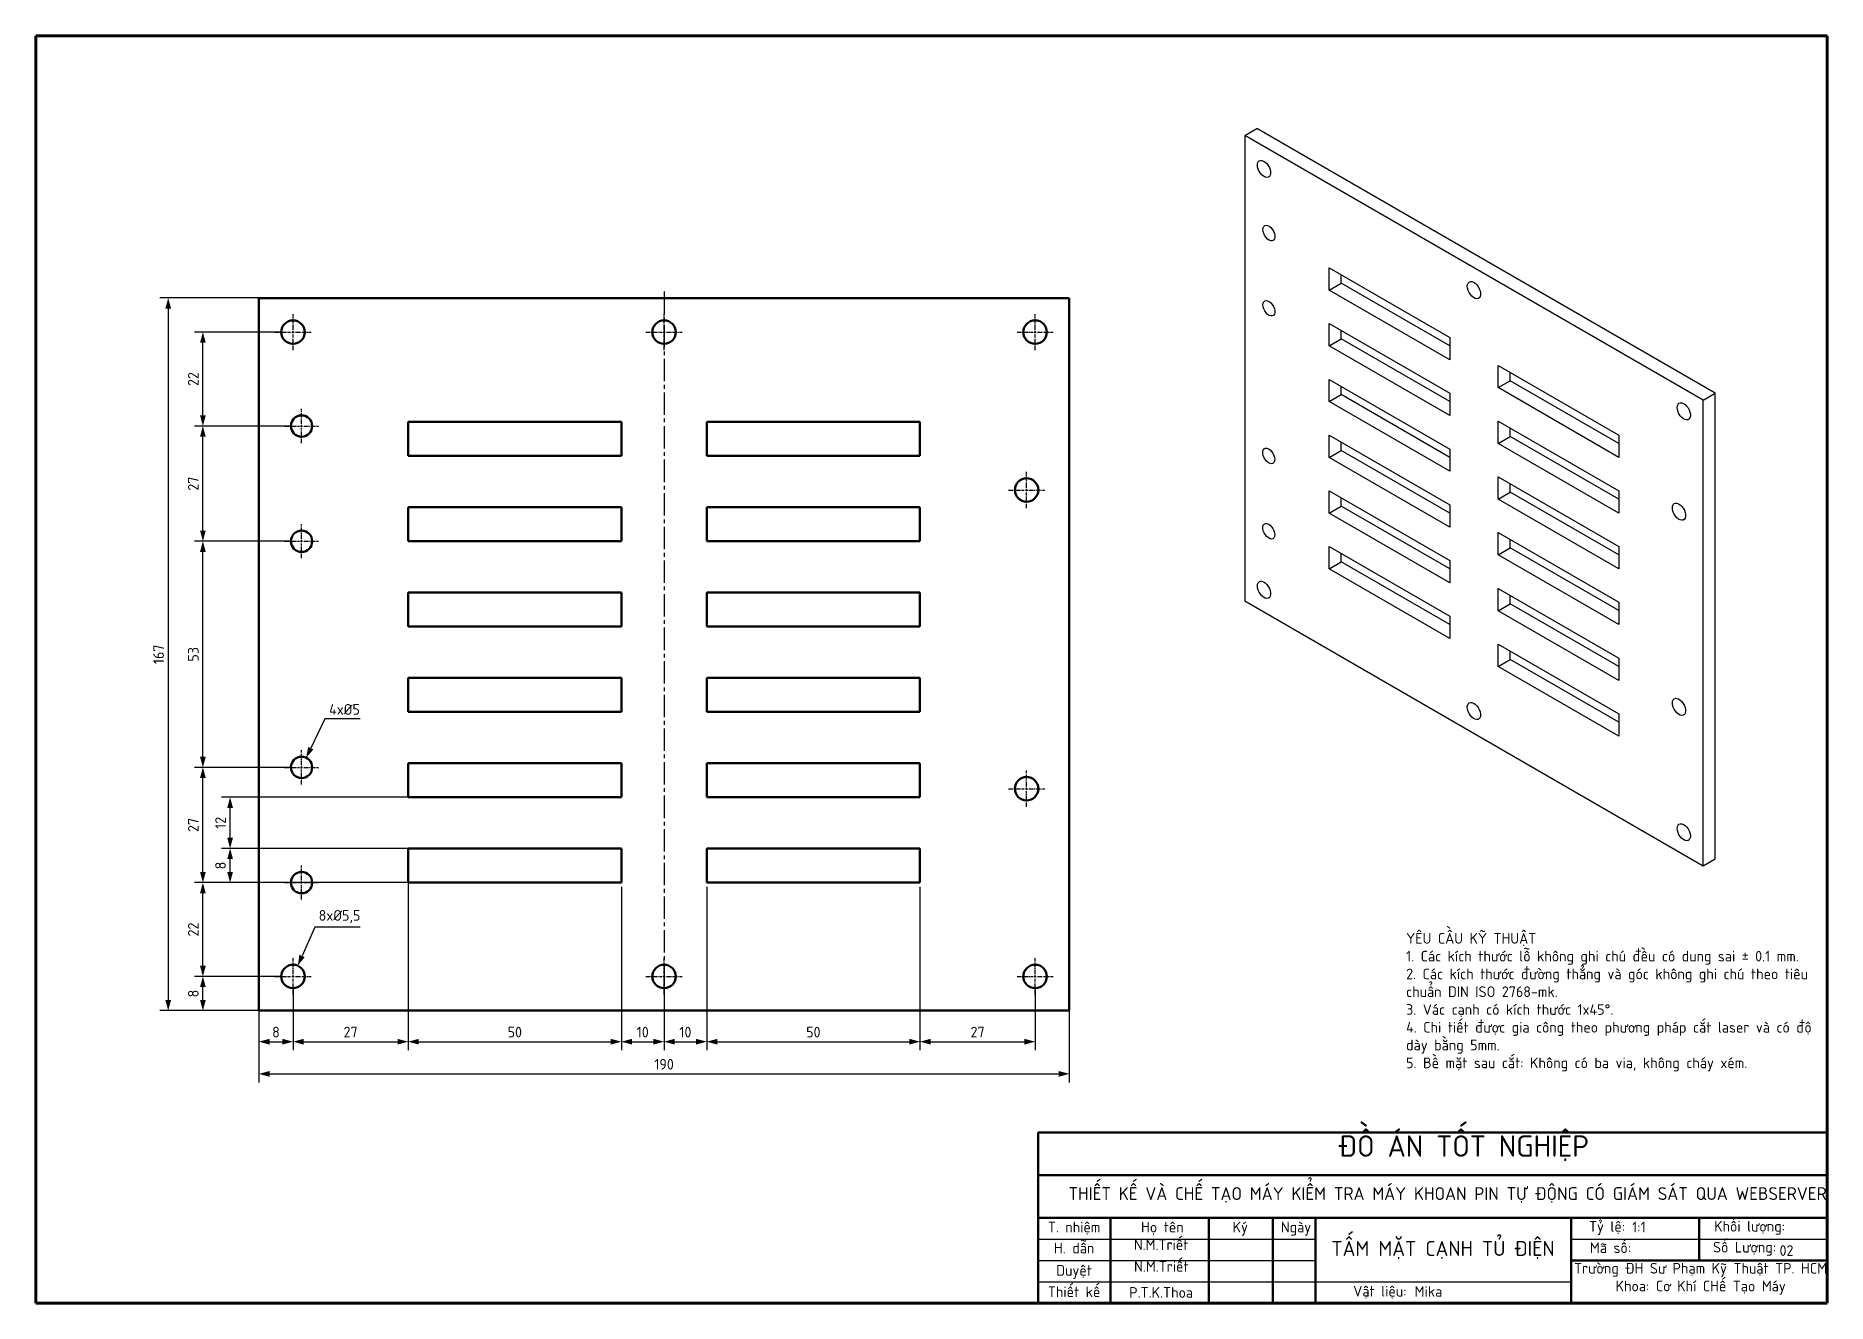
# Model space of a CAD drawing. Header units: millimetres. Extents: x -190 to 12889, y -227 to 3957.
# Drawn here: x 3178.8 to 3598.8, y 63.4 to 360.4 of the extents above; entities that cross this region are included whole.
import ezdxf

# ---------------------------------------------------------------- set-up
doc = ezdxf.new("R2010")
doc.units = ezdxf.units.MM
doc.header["$LTSCALE"] = 0.7
doc.header["$PDMODE"] = 35
doc.header["$PDSIZE"] = -4
doc.linetypes.add('CENTER2', pattern=[1.125, 0.75, -0.125, 0.125, -0.125])
doc.layers.get('0').update_dxf_attribs({"color": 255})
for name, color, linetype, lineweight in [('AM_5', 10, 'Continuous', 25), ('AMC_Contour', 7, 'Continuous', 50), ('CON', 7, 'Continuous', 50), ('DIM', 94, 'Continuous', 25), ('KHUNGBV', 5, 'Continuous', 70), ('TEXT', 7, 'Continuous', 25)]:
    doc.layers.add(name, color=color, linetype=linetype, lineweight=lineweight)
doc.styles.add('TCVN-7284', font='tcvn+7284-2003r.ttf')
doc.dimstyles.new('TCVN_ISO-25_RadiusDia', dxfattribs={"dimtxt": 2.5, "dimasz": 2.5, "dimexe": 2, "dimexo": 0, "dimgap": 1, "dimtad": 1, "dimtoh": 1, "dimtxsty": 'TCVN-7284', "dimblk": 'Arrow', "dimcen": 0, "dimclrd": 256, "dimclre": 256, "dimclrt": 256, "dimadec": 0, "dimazin": 0, "dimtfac": 1, "dimtofl": 0, "dimtmove": 1, "dimatfit": 0, "dimldrblk": 'Arrow', "dimfxl": 1, "dimlwd": -1, "dimlwe": -1, "dimarcsym": 0})

msp = doc.modelspace()

# ---------------------------------------------------------------- texts
at = {"ltscale": 0.7, "char_height": 2.5, "attachment_point": 1, "style": 'TCVN-7284'}
for s, width, insert in [('1:1', 4.500037, (3553.0448, 82.4744)), ('02', 4.500037, (3587.5882, 76.9716)), ('Mika', 21.128607, (3502.0343, 67.3814))]:
    msp.add_mtext_dynamic_manual_height_columns(s, width=width, gutter_width=12.5, heights=[0], dxfattribs=dict(at, insert=insert))
at = {"layer": 'AMC_Contour', "color": 255, "insert": (3482.5131, 77.9616), "char_height": 3.5, "attachment_point": 1, "style": 'TCVN-7284'}
msp.add_mtext_dynamic_manual_height_columns('TẤM MẶT CẠNH TỦ ĐIỆN', width=53.896263, gutter_width=17.5, heights=[0], dxfattribs=at)
at = {"layer": 'TEXT', "ltscale": 0.7, "insert": (3500.0401, 150.1356), "char_height": 2.5, "attachment_point": 1, "style": 'TCVN-7284'}
msp.add_mtext_dynamic_manual_height_columns('YÊU CẦU KỸ THUẬT\\P1. Các kích thước lỗ không ghi chú đều có dung sai ± 0.1 mm. \\P2. Các kích thước đường thẳng và góc không ghi chú theo tiêu chuẩn DIN ISO 2768-mk.\\P3. Vác cạnh có kích thước 1x45°.\\P4. Chi tiết được gia công theo phương pháp cắt laser và có độ dày bằng 5mm.\\P5. Bề mặt sau cắt: Không có ba via, không cháy xém.', width=95.288564, gutter_width=1722.0912, heights=[0], dxfattribs=at)

# ---------------------------------------------------------------- blocks, each defined once
blk = doc.blocks.new('KHUNG_A3')
at = {"layer": 'CON', "color": 8, "linetype": 'Continuous', "ltscale": 0.66}
for p, q in [((296.71, 84.61), (296.71, 44.61)), ((296.71, 84.61), (481.71, 84.61)), ((296.71, 74.61), (481.71, 74.61)), ((296.71, 64.61), (481.71, 64.61)), ((313.71, 64.61), (313.71, 44.61)), ((336.71, 64.61), (336.71, 44.61)), ((351.71, 64.61), (351.71, 44.61)), ((361.71, 64.61), (361.71, 44.61)), ((421.71, 44.61), (421.71, 64.61)), ((451.71, 54.61), (451.71, 64.61)), ((421.71, 54.61), (481.71, 54.61))]:
    blk.add_line(p, q, dxfattribs=at)
at = {"layer": 'DIM', "color": 8, "linetype": 'Continuous', "ltscale": 0.66}
for p, q in [((296.71, 59.61), (361.71, 59.61)), ((421.71, 59.61), (481.71, 59.61)), ((296.71, 54.61), (361.71, 54.61)), ((296.71, 49.61), (421.71, 49.61))]:
    blk.add_line(p, q, dxfattribs=at)
at = {"layer": 'KHUNGBV', "color": 8, "linetype": 'Continuous', "ltscale": 0.66}
for p, q in [((481.71, 341.61), (61.71, 341.61)), ((61.71, 341.61), (61.71, 44.61)), ((481.71, 44.61), (481.71, 341.61)), ((61.71, 44.61), (481.71, 44.61))]:
    blk.add_line(p, q, dxfattribs=at)
at = {"color": 255, "attachment_point": 1, "style": 'TCVN-7284'}
for s, width, insert, char_height in [('{\\W1.485708; }ĐỒ ÁN TỐT NGHIỆP', 65.6643, (362.61, 83.93), 5), ('\\pxqc;T. nhiệm', 16.8827, (296.71, 63.68), 2.5), ('{\\W2.460912; }Họ tên', 16.8827, (317.11, 63.68), 2.5), ('{\\W4.544245; }Ký', 16.8827, (335.42, 63.68), 2.5), ('{\\W1.017842; }Ngày', 9.8035, (352.08, 63.68), 2.5), ('\\pxqc;Tỷ lệ:', 9.8035, (425.19, 63.83), 2.5), ('\\pxqc;Khối lượng:', 20.0073, (453.51, 63.88), 2.5), ('\\pxqc;H. dẫn', 16.8827, (296.71, 58.76), 2.5), ('\\pxqc;N.M.Triết', 16.8827, (317.11, 59.57), 2.5), ('{\\W0.286782; }Mã số:', 12.5818, (425.56, 58.85), 2.5), ('\\pxqc;Số Lượng:', 17.9691, (453.36, 58.98), 2.5), ('\\pxqc;N.M.Triết', 16.8827, (317.16, 54.47), 2.5), ('\\pxqc;Duyệt', 16.8827, (296.71, 53.54), 2.5), ('{\\W0.981773; }Trường ĐH Sư Phạm Kỹ Thuật TP. HCM\\P{\\W7.398439; }Khoa: Cơ Khí CHế Tạo Máy ', 61.6953, (420.88, 54.04), 2.5), ('\\pxqc;Thiết kế', 16.8827, (296.71, 48.52), 2.5), ('\\pxqc;P.T.K.Thoa', 16.8827, (317.11, 48.37), 2.5), ('\\pxi-3,l3,qc,t3;Vật liệu:', 59.8171, (346.92, 48.66), 2.5)]:
    blk.add_mtext_dynamic_manual_height_columns(s, width=width, gutter_width=88.6, heights=[0], dxfattribs=dict(at, insert=insert, char_height=char_height))
at = {"color": 255, "insert": (303.83, 71.79), "char_height": 3, "width": 178.521, "attachment_point": 1, "style": 'TCVN-7284'}
blk.add_mtext('THIẾT KẾ VÀ CHẾ TẠO MÁY KIỂM TRA MÁY KHOAN PIN TỰ ĐỘNG CÓ GIÁM SÁT QUA WEBSERVER\\P', dxfattribs=at)
blk = doc.blocks.new('TAM_BEN')
at = {"color": 5}
for p, q in [((4384.46, 400.86), (4387.99, 402.9)), ((4384.46, 400.86), (4384.46, 264.49)), ((4518.81, 323.3), (4384.46, 400.86)), ((4522.35, 325.34), (4387.99, 402.9)), ((4409.21, 362.07), (4444.56, 341.66)), ((4409.21, 355.54), (4409.21, 362.07)), ((4409.21, 355.54), (4412.74, 357.58)), ((4412.74, 357.58), (4412.74, 360.03)), ((4444.56, 339.21), (4412.74, 357.58)), ((4444.56, 335.13), (4409.21, 355.54)), ((4409.21, 345.74), (4444.56, 325.33)), ((4409.21, 339.21), (4409.21, 345.74)), ((4409.21, 339.21), (4412.74, 341.25)), ((4412.74, 341.25), (4412.74, 343.7)), ((4444.56, 322.88), (4412.74, 341.25)), ((4444.56, 341.66), (4444.56, 335.13)), ((4444.56, 318.8), (4409.21, 339.21)), ((4458.71, 333.5), (4494.06, 313.09)), ((4458.71, 326.97), (4458.71, 333.5)), ((4462.24, 329.01), (4462.24, 331.46)), ((4409.21, 329.41), (4444.56, 309)), ((4409.21, 322.88), (4409.21, 329.41)), ((4412.74, 324.92), (4412.74, 327.37)), ((4458.71, 326.97), (4462.24, 329.01)), ((4494.06, 306.56), (4458.71, 326.97)), ((4494.06, 310.64), (4462.24, 329.01)), ((4409.21, 322.88), (4412.74, 324.92)), ((4444.56, 302.47), (4409.21, 322.88)), ((4444.56, 306.55), (4412.74, 324.92)), ((4444.56, 325.33), (4444.56, 318.8)), ((4518.81, 323.3), (4522.35, 325.34)), ((4518.81, 186.93), (4518.81, 323.3)), ((4522.35, 188.98), (4522.35, 325.34)), ((4458.71, 317.17), (4494.06, 296.76)), ((4458.71, 310.63), (4458.71, 317.17)), ((4462.24, 312.68), (4462.24, 315.13)), ((4409.21, 306.55), (4409.21, 313.08)), ((4409.21, 313.08), (4444.56, 292.67)), ((4412.74, 308.59), (4412.74, 311.04)), ((4458.71, 310.63), (4462.24, 312.68)), ((4494.06, 290.22), (4458.71, 310.63)), ((4494.06, 294.31), (4462.24, 312.68)), ((4494.06, 313.09), (4494.06, 306.56)), ((4409.21, 306.55), (4412.74, 308.59)), ((4444.56, 286.14), (4409.21, 306.55)), ((4444.56, 290.22), (4412.74, 308.59)), ((4444.56, 309), (4444.56, 302.47)), ((4458.71, 300.84), (4494.06, 280.43)), ((4458.71, 294.3), (4458.71, 300.84)), ((4409.21, 290.22), (4409.21, 296.75)), ((4409.21, 296.75), (4444.56, 276.34)), ((4412.74, 292.26), (4412.74, 294.71)), ((4458.71, 294.3), (4462.24, 296.35)), ((4494.06, 273.89), (4458.71, 294.3)), ((4462.24, 296.35), (4462.24, 298.8)), ((4494.06, 277.98), (4462.24, 296.35)), ((4494.06, 296.76), (4494.06, 290.22)), ((4409.21, 290.22), (4412.74, 292.26)), ((4444.56, 269.81), (4409.21, 290.22)), ((4444.56, 273.89), (4412.74, 292.26)), ((4444.56, 292.67), (4444.56, 286.14)), ((4458.71, 284.51), (4494.06, 264.1)), ((4458.71, 277.97), (4458.71, 284.51)), ((4409.21, 273.89), (4409.21, 280.42)), ((4409.21, 280.42), (4444.56, 260.01)), ((4412.74, 275.93), (4412.74, 278.38)), ((4458.71, 277.97), (4462.24, 280.01)), ((4462.24, 280.01), (4462.24, 282.46)), ((4494.06, 261.65), (4462.24, 280.01)), ((4494.06, 280.43), (4494.06, 273.89)), ((4409.21, 273.89), (4412.74, 275.93)), ((4444.56, 253.48), (4409.21, 273.89)), ((4444.56, 257.56), (4412.74, 275.93)), ((4444.56, 276.34), (4444.56, 269.81)), ((4494.06, 257.56), (4458.71, 277.97)), ((4458.71, 268.17), (4494.06, 247.76)), ((4458.71, 261.64), (4458.71, 268.17)), ((4384.46, 264.49), (4518.81, 186.93)), ((4458.71, 261.64), (4462.24, 263.68)), ((4462.24, 263.68), (4462.24, 266.13)), ((4494.06, 245.31), (4462.24, 263.68)), ((4494.06, 264.1), (4494.06, 257.56)), ((4444.56, 260.01), (4444.56, 253.48)), ((4494.06, 241.23), (4458.71, 261.64)), ((4458.71, 251.84), (4494.06, 231.43)), ((4458.71, 245.31), (4458.71, 251.84)), ((4458.71, 245.31), (4462.24, 247.35)), ((4462.24, 247.35), (4462.24, 249.8)), ((4494.06, 228.98), (4462.24, 247.35)), ((4494.06, 247.76), (4494.06, 241.23)), ((4494.06, 224.9), (4458.71, 245.31)), ((4494.06, 231.43), (4494.06, 224.9)), ((4518.81, 186.93), (4522.35, 188.98))]:
    blk.add_line(p, q, dxfattribs=at)
at = {"color": 5, "flags": 128}
for points in [[(4388.17, 392.18), (4388.23, 392.7), (4388.41, 393.12), (4388.7, 393.41), (4389.07, 393.56), (4389.52, 393.54), (4389.99, 393.37), (4390.48, 393.05), (4390.94, 392.61), (4391.36, 392.07), (4391.69, 391.47), (4391.92, 390.84), (4392.05, 390.23), (4392.05, 389.66), (4391.92, 389.19), (4391.69, 388.83), (4391.36, 388.61), (4390.94, 388.55), (4390.48, 388.64), (4389.99, 388.89), (4389.52, 389.27), (4389.07, 389.76), (4388.7, 390.34), (4388.41, 390.96), (4388.23, 391.59), (4388.17, 392.18)], [(4389.76, 373.3), (4389.83, 373.81), (4390.02, 374.21), (4390.32, 374.47), (4390.72, 374.56), (4391.17, 374.48), (4391.65, 374.24), (4392.12, 373.86), (4392.55, 373.36), (4392.9, 372.77), (4393.15, 372.15), (4393.28, 371.54), (4393.28, 370.99), (4393.15, 370.53), (4392.9, 370.2), (4392.55, 370.02), (4392.12, 370.01), (4391.65, 370.17), (4391.17, 370.49), (4390.72, 370.93), (4390.32, 371.48), (4390.02, 372.09), (4389.83, 372.71), (4389.76, 373.3)], [(4449.69, 356.67), (4449.75, 357.19), (4449.93, 357.61), (4450.22, 357.9), (4450.59, 358.04), (4451.03, 358.03), (4451.51, 357.86), (4452, 357.54), (4452.46, 357.1), (4452.87, 356.56), (4453.21, 355.96), (4453.44, 355.33), (4453.56, 354.71), (4453.56, 354.15), (4453.44, 353.67), (4453.21, 353.32), (4452.87, 353.1), (4452.46, 353.03), (4452, 353.13), (4451.51, 353.37), (4451.03, 353.76), (4450.59, 354.25), (4450.22, 354.83), (4449.93, 355.45), (4449.75, 356.07), (4449.69, 356.67)], [(4389.76, 351.25), (4389.83, 351.76), (4390.02, 352.16), (4390.32, 352.42), (4390.72, 352.51), (4391.17, 352.44), (4391.65, 352.2), (4392.12, 351.81), (4392.55, 351.31), (4392.9, 350.73), (4393.15, 350.11), (4393.28, 349.5), (4393.28, 348.94), (4393.15, 348.48), (4392.9, 348.15), (4392.55, 347.97), (4392.12, 347.97), (4391.65, 348.12), (4391.17, 348.44), (4390.72, 348.89), (4390.32, 349.44), (4390.02, 350.04), (4389.83, 350.66), (4389.76, 351.25)], [(4511.21, 321.15), (4511.27, 321.68), (4511.45, 322.1), (4511.74, 322.39), (4512.11, 322.53), (4512.55, 322.51), (4513.03, 322.34), (4513.52, 322.03), (4513.98, 321.58), (4514.39, 321.04), (4514.73, 320.44), (4514.96, 319.81), (4515.08, 319.2), (4515.08, 318.64), (4514.96, 318.16), (4514.73, 317.8), (4514.39, 317.58), (4513.98, 317.52), (4513.52, 317.61), (4513.03, 317.86), (4512.55, 318.24), (4512.11, 318.74), (4511.74, 319.31), (4511.45, 319.93), (4511.27, 320.56), (4511.21, 321.15)], [(4393.3, 305.93), (4393.23, 305.42), (4393.04, 305.02), (4392.74, 304.77), (4392.34, 304.67), (4391.89, 304.75), (4391.41, 304.99), (4390.94, 305.37), (4390.51, 305.87), (4390.16, 306.46), (4389.91, 307.08), (4389.78, 307.69), (4389.78, 308.24), (4389.91, 308.7), (4390.16, 309.03), (4390.51, 309.21), (4390.94, 309.22), (4391.41, 309.06), (4391.89, 308.75), (4392.34, 308.3), (4392.74, 307.75), (4393.04, 307.14), (4393.23, 306.52), (4393.3, 305.93)], [(4509.79, 291.76), (4509.86, 292.28), (4510.03, 292.7), (4510.32, 292.99), (4510.7, 293.13), (4511.14, 293.12), (4511.62, 292.95), (4512.1, 292.63), (4512.57, 292.19), (4512.98, 291.65), (4513.31, 291.05), (4513.55, 290.42), (4513.67, 289.8), (4513.67, 289.24), (4513.55, 288.76), (4513.31, 288.41), (4512.98, 288.19), (4512.57, 288.12), (4512.1, 288.22), (4511.62, 288.46), (4511.14, 288.85), (4510.7, 289.34), (4510.32, 289.92), (4510.03, 290.54), (4509.86, 291.16), (4509.79, 291.76)], [(4393.3, 283.89), (4393.23, 283.37), (4393.04, 282.98), (4392.74, 282.72), (4392.34, 282.63), (4391.89, 282.7), (4391.41, 282.94), (4390.94, 283.33), (4390.51, 283.83), (4390.16, 284.41), (4389.91, 285.03), (4389.78, 285.64), (4389.78, 286.2), (4389.91, 286.66), (4390.16, 286.99), (4390.51, 287.16), (4390.94, 287.17), (4391.41, 287.01), (4391.89, 286.7), (4392.34, 286.25), (4392.74, 285.7), (4393.04, 285.1), (4393.23, 284.48), (4393.3, 283.89)], [(4388.17, 268.88), (4388.23, 269.41), (4388.41, 269.83), (4388.7, 270.12), (4389.07, 270.26), (4389.52, 270.24), (4389.99, 270.07), (4390.48, 269.76), (4390.94, 269.31), (4391.36, 268.77), (4391.69, 268.17), (4391.92, 267.54), (4392.05, 266.93), (4392.05, 266.36), (4391.92, 265.89), (4391.69, 265.53), (4391.36, 265.31), (4390.94, 265.25), (4390.48, 265.34), (4389.99, 265.59), (4389.52, 265.97), (4389.07, 266.47), (4388.7, 267.04), (4388.41, 267.66), (4388.23, 268.29), (4388.17, 268.88)], [(4449.69, 233.37), (4449.75, 233.89), (4449.93, 234.31), (4450.22, 234.6), (4450.59, 234.74), (4451.03, 234.73), (4451.51, 234.56), (4452, 234.24), (4452.46, 233.8), (4452.87, 233.26), (4453.21, 232.66), (4453.44, 232.03), (4453.56, 231.41), (4453.56, 230.85), (4453.44, 230.38), (4453.21, 230.02), (4452.87, 229.8), (4452.46, 229.74), (4452, 229.83), (4451.51, 230.08), (4451.03, 230.46), (4450.59, 230.95), (4450.22, 231.53), (4449.93, 232.15), (4449.75, 232.78), (4449.69, 233.37)], [(4509.79, 234.6), (4509.86, 235.12), (4510.03, 235.54), (4510.32, 235.83), (4510.7, 235.97), (4511.14, 235.96), (4511.62, 235.79), (4512.1, 235.47), (4512.57, 235.03), (4512.98, 234.49), (4513.31, 233.89), (4513.55, 233.26), (4513.67, 232.64), (4513.67, 232.08), (4513.55, 231.61), (4513.31, 231.25), (4512.98, 231.03), (4512.57, 230.97), (4512.1, 231.06), (4511.62, 231.31), (4511.14, 231.69), (4510.7, 232.18), (4510.32, 232.76), (4510.03, 233.38), (4509.86, 234.01), (4509.79, 234.6)], [(4511.21, 197.86), (4511.27, 198.38), (4511.45, 198.8), (4511.74, 199.09), (4512.11, 199.23), (4512.55, 199.22), (4513.03, 199.04), (4513.52, 198.73), (4513.98, 198.29), (4514.39, 197.75), (4514.73, 197.14), (4514.96, 196.52), (4515.08, 195.9), (4515.08, 195.34), (4514.96, 194.86), (4514.73, 194.5), (4514.39, 194.29), (4513.98, 194.22), (4513.52, 194.32), (4513.03, 194.56), (4512.55, 194.94), (4512.11, 195.44), (4511.74, 196.01), (4511.45, 196.63), (4511.27, 197.26), (4511.21, 197.86)]]:
    blk.add_lwpolyline(points, dxfattribs=at)
blk = doc.blocks.new('*U320')
at = {"layer": 'AM_5', "color": 0, "linetype": 'CENTER2', "ltscale": 2, "transparency": 16777216}
for p, q in [((0, 0.55), (0, 4.25)), ((-4.25, 0), (-0.55, 0)), ((0.55, 0), (4.25, 0)), ((0, -4.25), (0, -0.55))]:
    blk.add_line(p, q, dxfattribs=at)
at = {"layer": 'AM_5', "color": 0, "linetype": 'Continuous', "ltscale": 2, "transparency": 16777216}
for p, q in [((-0.275, 0), (0.275, 0)), ((0, -0.275), (0, 0.275))]:
    blk.add_line(p, q, dxfattribs=at)
blk = doc.blocks.new('*U321')
at = {"layer": 'AM_5', "color": 0, "linetype": 'CENTER2', "ltscale": 2, "transparency": 16777216}
for p, q in [((-4, 0), (-0.5, 0)), ((0, 0.5), (0, 4)), ((0.5, 0), (4, 0)), ((0, -4), (0, -0.5))]:
    blk.add_line(p, q, dxfattribs=at)
at = {"layer": 'AM_5', "color": 0, "linetype": 'Continuous', "ltscale": 2, "transparency": 16777216}
for p, q in [((-0.25, 0), (0.25, 0)), ((0, -0.25), (0, 0.25))]:
    blk.add_line(p, q, dxfattribs=at)
blk = doc.blocks.new('*U322')
at = {"layer": 'AM_5', "color": 0, "linetype": 'CENTER2', "ltscale": 2, "transparency": 16777216}
for p, q in [((0, 0.55), (0, 4.25)), ((-4.25, 0), (-0.55, 0)), ((0.55, 0), (4.25, 0)), ((0, -4.25), (0, -0.55))]:
    blk.add_line(p, q, dxfattribs=at)
at = {"layer": 'AM_5', "color": 0, "linetype": 'Continuous', "ltscale": 2, "transparency": 16777216}
for p, q in [((-0.275, 0), (0.275, 0)), ((0, -0.275), (0, 0.275))]:
    blk.add_line(p, q, dxfattribs=at)
blk = doc.blocks.new('*U323')
at = {"layer": 'AM_5', "color": 0, "linetype": 'CENTER2', "ltscale": 2, "transparency": 16777216}
for p, q in [((0, 0.55), (0, 4.25)), ((-4.25, 0), (-0.55, 0)), ((0.55, 0), (4.25, 0)), ((0, -4.25), (0, -0.55))]:
    blk.add_line(p, q, dxfattribs=at)
at = {"layer": 'AM_5', "color": 0, "linetype": 'Continuous', "ltscale": 2, "transparency": 16777216}
for p, q in [((-0.275, 0), (0.275, 0)), ((0, -0.275), (0, 0.275))]:
    blk.add_line(p, q, dxfattribs=at)
blk = doc.blocks.new('*U324')
at = {"layer": 'AM_5', "color": 0, "linetype": 'CENTER2', "ltscale": 2, "transparency": 16777216}
for p, q in [((0, 0.55), (0, 4.25)), ((-4.25, 0), (-0.55, 0)), ((0.55, 0), (4.25, 0)), ((0, -4.25), (0, -0.55))]:
    blk.add_line(p, q, dxfattribs=at)
at = {"layer": 'AM_5', "color": 0, "linetype": 'Continuous', "ltscale": 2, "transparency": 16777216}
for p, q in [((-0.275, 0), (0.275, 0)), ((0, -0.275), (0, 0.275))]:
    blk.add_line(p, q, dxfattribs=at)
blk = doc.blocks.new('*U325')
at = {"layer": 'AM_5', "color": 0, "linetype": 'CENTER2', "ltscale": 2, "transparency": 16777216}
for p, q in [((0, 0.55), (0, 4.25)), ((-4.25, 0), (-0.55, 0)), ((0.55, 0), (4.25, 0)), ((0, -4.25), (0, -0.55))]:
    blk.add_line(p, q, dxfattribs=at)
at = {"layer": 'AM_5', "color": 0, "linetype": 'Continuous', "ltscale": 2, "transparency": 16777216}
for p, q in [((-0.275, 0), (0.275, 0)), ((0, -0.275), (0, 0.275))]:
    blk.add_line(p, q, dxfattribs=at)
blk = doc.blocks.new('*U326')
at = {"layer": 'AM_5', "color": 0, "linetype": 'CENTER2', "ltscale": 2, "transparency": 16777216}
for p, q in [((0, 0.55), (0, 4.25)), ((-4.25, 0), (-0.55, 0)), ((0.55, 0), (4.25, 0)), ((0, -4.25), (0, -0.55))]:
    blk.add_line(p, q, dxfattribs=at)
at = {"layer": 'AM_5', "color": 0, "linetype": 'Continuous', "ltscale": 2, "transparency": 16777216}
for p, q in [((-0.275, 0), (0.275, 0)), ((0, -0.275), (0, 0.275))]:
    blk.add_line(p, q, dxfattribs=at)
blk = doc.blocks.new('*U327')
at = {"layer": 'AM_5', "color": 0, "linetype": 'CENTER2', "ltscale": 2, "transparency": 16777216}
for p, q in [((0, 0.55), (0, 4.25)), ((-4.25, 0), (-0.55, 0)), ((0.55, 0), (4.25, 0)), ((0, -4.25), (0, -0.55))]:
    blk.add_line(p, q, dxfattribs=at)
at = {"layer": 'AM_5', "color": 0, "linetype": 'Continuous', "ltscale": 2, "transparency": 16777216}
for p, q in [((-0.275, 0), (0.275, 0)), ((0, -0.275), (0, 0.275))]:
    blk.add_line(p, q, dxfattribs=at)
blk = doc.blocks.new('*U328')
at = {"layer": 'AM_5', "color": 0, "linetype": 'CENTER2', "ltscale": 2, "transparency": 16777216}
for p, q in [((0, 0.55), (0, 4.25)), ((-4.25, 0), (-0.55, 0)), ((0.55, 0), (4.25, 0)), ((0, -4.25), (0, -0.55))]:
    blk.add_line(p, q, dxfattribs=at)
at = {"layer": 'AM_5', "color": 0, "linetype": 'Continuous', "ltscale": 2, "transparency": 16777216}
for p, q in [((-0.275, 0), (0.275, 0)), ((0, -0.275), (0, 0.275))]:
    blk.add_line(p, q, dxfattribs=at)
blk = doc.blocks.new('*U329')
at = {"layer": 'AM_5', "color": 0, "linetype": 'CENTER2', "ltscale": 2, "transparency": 16777216}
for p, q in [((-4, 0), (-0.5, 0)), ((0, 0.5), (0, 4)), ((0.5, 0), (4, 0)), ((0, -4), (0, -0.5))]:
    blk.add_line(p, q, dxfattribs=at)
at = {"layer": 'AM_5', "color": 0, "linetype": 'Continuous', "ltscale": 2, "transparency": 16777216}
for p, q in [((-0.25, 0), (0.25, 0)), ((0, -0.25), (0, 0.25))]:
    blk.add_line(p, q, dxfattribs=at)
blk = doc.blocks.new('*U330')
at = {"layer": 'AM_5', "color": 0, "linetype": 'CENTER2', "ltscale": 2, "transparency": 16777216}
for p, q in [((-4, 0), (-0.5, 0)), ((0, 0.5), (0, 4)), ((0.5, 0), (4, 0)), ((0, -4), (0, -0.5))]:
    blk.add_line(p, q, dxfattribs=at)
at = {"layer": 'AM_5', "color": 0, "linetype": 'Continuous', "ltscale": 2, "transparency": 16777216}
for p, q in [((-0.25, 0), (0.25, 0)), ((0, -0.25), (0, 0.25))]:
    blk.add_line(p, q, dxfattribs=at)
blk = doc.blocks.new('*U331')
at = {"layer": 'AM_5', "color": 0, "linetype": 'CENTER2', "ltscale": 2, "transparency": 16777216}
for p, q in [((-4, 0), (-0.5, 0)), ((0, 0.5), (0, 4)), ((0.5, 0), (4, 0)), ((0, -4), (0, -0.5))]:
    blk.add_line(p, q, dxfattribs=at)
at = {"layer": 'AM_5', "color": 0, "linetype": 'Continuous', "ltscale": 2, "transparency": 16777216}
for p, q in [((-0.25, 0), (0.25, 0)), ((0, -0.25), (0, 0.25))]:
    blk.add_line(p, q, dxfattribs=at)
blk = doc.blocks.new('*U332')
at = {"layer": 'AM_5', "color": 0, "linetype": 'CENTER2', "ltscale": 10, "transparency": 16777216}
blk.add_line((0, 85), (0, -85), dxfattribs=at)
blk = doc.blocks.new('TAM_BEN1')
at = {"layer": 'CON'}
for p, q in [((4191.02, 220.23), (4191.02, 53.23)), ((4381.02, 220.23), (4191.02, 220.23)), ((4381.02, 53.23), (4381.02, 220.23)), ((4226.02, 191.23), (4276.02, 191.23)), ((4226.02, 183.23), (4226.02, 191.23)), ((4276.02, 191.23), (4276.02, 183.23)), ((4296.02, 191.23), (4346.02, 191.23)), ((4296.02, 183.23), (4296.02, 191.23)), ((4346.02, 191.23), (4346.02, 183.23)), ((4276.02, 183.23), (4226.02, 183.23)), ((4346.02, 183.23), (4296.02, 183.23)), ((4226.02, 171.23), (4276.02, 171.23)), ((4226.02, 163.23), (4226.02, 171.23)), ((4276.02, 171.23), (4276.02, 163.23)), ((4296.02, 171.23), (4346.02, 171.23)), ((4296.02, 163.23), (4296.02, 171.23)), ((4346.02, 171.23), (4346.02, 163.23)), ((4276.02, 163.23), (4226.02, 163.23)), ((4346.02, 163.23), (4296.02, 163.23)), ((4226.02, 151.23), (4276.02, 151.23)), ((4226.02, 143.23), (4226.02, 151.23)), ((4276.02, 151.23), (4276.02, 143.23)), ((4296.02, 151.23), (4346.02, 151.23)), ((4296.02, 143.23), (4296.02, 151.23)), ((4346.02, 151.23), (4346.02, 143.23)), ((4276.02, 143.23), (4226.02, 143.23)), ((4346.02, 143.23), (4296.02, 143.23)), ((4226.02, 123.23), (4226.02, 131.23)), ((4226.02, 131.23), (4276.02, 131.23)), ((4276.02, 131.23), (4276.02, 123.23)), ((4296.02, 131.23), (4346.02, 131.23)), ((4296.02, 123.23), (4296.02, 131.23)), ((4346.02, 131.23), (4346.02, 123.23)), ((4276.02, 123.23), (4226.02, 123.23)), ((4346.02, 123.23), (4296.02, 123.23)), ((4226.02, 103.23), (4226.02, 111.23)), ((4226.02, 111.23), (4276.02, 111.23)), ((4276.02, 111.23), (4276.02, 103.23)), ((4296.02, 111.23), (4346.02, 111.23)), ((4296.02, 103.23), (4296.02, 111.23)), ((4346.02, 111.23), (4346.02, 103.23)), ((4276.02, 103.23), (4226.02, 103.23)), ((4346.02, 103.23), (4296.02, 103.23)), ((4226.02, 83.23), (4226.02, 91.23)), ((4226.02, 91.23), (4276.02, 91.23)), ((4276.02, 91.23), (4276.02, 83.23)), ((4296.02, 91.23), (4346.02, 91.23)), ((4296.02, 83.23), (4296.02, 91.23)), ((4346.02, 91.23), (4346.02, 83.23)), ((4276.02, 83.23), (4226.02, 83.23)), ((4346.02, 83.23), (4296.02, 83.23)), ((4191.02, 53.23), (4381.02, 53.23))]:
    blk.add_line(p, q, dxfattribs=at)
for centre, radius in [((4199.02, 212.23), 2.75), ((4286.02, 212.23), 2.75), ((4373.02, 212.23), 2.75), ((4201.02, 190.23), 2.5), ((4371.02, 175.23), 2.75), ((4201.02, 163.23), 2.5), ((4201.02, 110.23), 2.5), ((4371.02, 105.23), 2.75), ((4201.02, 83.23), 2.5), ((4199.02, 61.23), 2.75), ((4286.02, 61.23), 2.75), ((4373.02, 61.23), 2.75)]:
    blk.add_circle(centre, radius, dxfattribs=at)
at = {"layer": 'AM_5', "linetype": 'CENTER2', "ltscale": 10}
blk.add_blockref('*U332', (4286.02, 136.73), dxfattribs=at)
at = {"layer": 'AM_5', "linetype": 'CENTER2', "ltscale": 2}
for name, p in [('*U320', (4199.02, 212.23)), ('*U322', (4286.02, 212.23)), ('*U323', (4373.02, 212.23)), ('*U321', (4201.02, 190.23)), ('*U324', (4371.02, 175.23)), ('*U331', (4201.02, 163.23)), ('*U330', (4201.02, 110.23)), ('*U325', (4371.02, 105.23)), ('*U329', (4201.02, 83.23)), ('*U328', (4199.02, 61.23)), ('*U327', (4286.02, 61.23)), ('*U326', (4373.02, 61.23))]:
    blk.add_blockref(name, p, dxfattribs=at)
blk = doc.blocks.new('Arrow')
at = {"layer": 'DIM'}
blk.add_solid([(-1, 0.27), (-1, -0.27), (0, 0)], dxfattribs=at)
blk = doc.blocks.new('*D301')
at = {"layer": 'Defpoints', "color": 0, "ltscale": 0.2, "transparency": 16777216}
for p in [(3239.06, 137.21), (3231.06, 131.96), (3239.06, 124.67)]:
    blk.add_point(p, dxfattribs=at)
at = {"layer": 'DIM', "ltscale": 0.2, "transparency": 16777216}
for p, q in [((3239.06, 137.21), (3239.06, 122.67)), ((3231.06, 131.96), (3231.06, 122.67)), ((3233.56, 124.67), (3236.56, 124.67))]:
    blk.add_line(p, q, dxfattribs=at)
at = {"layer": 'DIM', "ltscale": 0.2, "transparency": 16777216, "xscale": 2.5, "yscale": 2.5, "zscale": 2.5, "rotation": 180}
blk.add_blockref('Arrow', (3231.06, 124.67), dxfattribs=at)
at = {"layer": 'DIM', "ltscale": 0.2, "transparency": 16777216, "xscale": 2.5, "yscale": 2.5, "zscale": 2.5}
blk.add_blockref('Arrow', (3239.06, 124.67), dxfattribs=at)
at = {"layer": 'DIM', "ltscale": 0.2, "transparency": 16777216, "insert": (3235.06, 126.92), "char_height": 2.5, "attachment_point": 5, "style": 'TCVN-7284'}
blk.add_mtext('8', dxfattribs=at)
blk = doc.blocks.new('*D302')
at = {"layer": 'Defpoints', "color": 0, "ltscale": 0.2, "transparency": 16777216}
for p in [(3266.06, 160.96), (3239.06, 137.21), (3266.06, 124.67)]:
    blk.add_point(p, dxfattribs=at)
at = {"layer": 'DIM', "ltscale": 0.2, "transparency": 16777216}
for p, q in [((3266.06, 160.96), (3266.06, 122.67)), ((3239.06, 137.21), (3239.06, 122.67)), ((3241.56, 124.67), (3263.56, 124.67))]:
    blk.add_line(p, q, dxfattribs=at)
at = {"layer": 'DIM', "ltscale": 0.2, "transparency": 16777216, "xscale": 2.5, "yscale": 2.5, "zscale": 2.5, "rotation": 180}
blk.add_blockref('Arrow', (3239.06, 124.67), dxfattribs=at)
at = {"layer": 'DIM', "ltscale": 0.2, "transparency": 16777216, "xscale": 2.5, "yscale": 2.5, "zscale": 2.5}
blk.add_blockref('Arrow', (3266.06, 124.67), dxfattribs=at)
at = {"layer": 'DIM', "ltscale": 0.2, "transparency": 16777216, "insert": (3252.56, 126.92), "char_height": 2.5, "attachment_point": 5, "style": 'TCVN-7284'}
blk.add_mtext('27', dxfattribs=at)
blk = doc.blocks.new('*D303')
at = {"layer": 'Defpoints', "color": 0, "ltscale": 0.2, "transparency": 16777216}
for p in [(3266.06, 161.96), (3316.06, 160.96), (3316.06, 124.67)]:
    blk.add_point(p, dxfattribs=at)
at = {"layer": 'DIM', "ltscale": 0.2, "transparency": 16777216}
for p, q in [((3266.06, 161.96), (3266.06, 122.67)), ((3316.06, 160.96), (3316.06, 122.67)), ((3268.56, 124.67), (3313.56, 124.67))]:
    blk.add_line(p, q, dxfattribs=at)
at = {"layer": 'DIM', "ltscale": 0.2, "transparency": 16777216, "xscale": 2.5, "yscale": 2.5, "zscale": 2.5, "rotation": 180}
blk.add_blockref('Arrow', (3266.06, 124.67), dxfattribs=at)
at = {"layer": 'DIM', "ltscale": 0.2, "transparency": 16777216, "xscale": 2.5, "yscale": 2.5, "zscale": 2.5}
blk.add_blockref('Arrow', (3316.06, 124.67), dxfattribs=at)
at = {"layer": 'DIM', "ltscale": 0.2, "transparency": 16777216, "insert": (3291.06, 126.92), "char_height": 2.5, "attachment_point": 5, "style": 'TCVN-7284'}
blk.add_mtext('50', dxfattribs=at)
blk = doc.blocks.new('*D304')
at = {"layer": 'Defpoints', "color": 0, "ltscale": 0.2, "transparency": 16777216}
for p in [(3316.06, 160.96), (3326.06, 137.21), (3326.06, 124.67)]:
    blk.add_point(p, dxfattribs=at)
at = {"layer": 'DIM', "ltscale": 0.2, "transparency": 16777216}
for p, q in [((3316.06, 160.96), (3316.06, 122.67)), ((3326.06, 137.21), (3326.06, 122.67)), ((3318.56, 124.67), (3323.56, 124.67))]:
    blk.add_line(p, q, dxfattribs=at)
at = {"layer": 'DIM', "ltscale": 0.2, "transparency": 16777216, "xscale": 2.5, "yscale": 2.5, "zscale": 2.5, "rotation": 180}
blk.add_blockref('Arrow', (3316.06, 124.67), dxfattribs=at)
at = {"layer": 'DIM', "ltscale": 0.2, "transparency": 16777216, "xscale": 2.5, "yscale": 2.5, "zscale": 2.5}
blk.add_blockref('Arrow', (3326.06, 124.67), dxfattribs=at)
at = {"layer": 'DIM', "ltscale": 0.2, "transparency": 16777216, "insert": (3321.06, 126.92), "char_height": 2.5, "attachment_point": 5, "style": 'TCVN-7284'}
blk.add_mtext('10', dxfattribs=at)
blk = doc.blocks.new('*D305')
at = {"layer": 'Defpoints', "color": 0, "ltscale": 0.2, "transparency": 16777216}
for p in [(3336.06, 160.96), (3326.06, 137.21), (3336.06, 124.67)]:
    blk.add_point(p, dxfattribs=at)
at = {"layer": 'DIM', "ltscale": 0.2, "transparency": 16777216}
for p, q in [((3336.06, 160.96), (3336.06, 122.67)), ((3326.06, 137.21), (3326.06, 122.67)), ((3328.56, 124.67), (3333.56, 124.67))]:
    blk.add_line(p, q, dxfattribs=at)
at = {"layer": 'DIM', "ltscale": 0.2, "transparency": 16777216, "xscale": 2.5, "yscale": 2.5, "zscale": 2.5, "rotation": 180}
blk.add_blockref('Arrow', (3326.06, 124.67), dxfattribs=at)
at = {"layer": 'DIM', "ltscale": 0.2, "transparency": 16777216, "xscale": 2.5, "yscale": 2.5, "zscale": 2.5}
blk.add_blockref('Arrow', (3336.06, 124.67), dxfattribs=at)
at = {"layer": 'DIM', "ltscale": 0.2, "transparency": 16777216, "insert": (3331.06, 126.92), "char_height": 2.5, "attachment_point": 5, "style": 'TCVN-7284'}
blk.add_mtext('10', dxfattribs=at)
blk = doc.blocks.new('*D306')
at = {"layer": 'Defpoints', "color": 0, "ltscale": 0.2, "transparency": 16777216}
for p in [(3336.06, 160.96), (3386.06, 160.96), (3386.06, 124.67)]:
    blk.add_point(p, dxfattribs=at)
at = {"layer": 'DIM', "ltscale": 0.2, "transparency": 16777216}
for p, q in [((3336.06, 160.96), (3336.06, 122.67)), ((3386.06, 160.96), (3386.06, 122.67)), ((3338.56, 124.67), (3383.56, 124.67))]:
    blk.add_line(p, q, dxfattribs=at)
at = {"layer": 'DIM', "ltscale": 0.2, "transparency": 16777216, "xscale": 2.5, "yscale": 2.5, "zscale": 2.5, "rotation": 180}
blk.add_blockref('Arrow', (3336.06, 124.67), dxfattribs=at)
at = {"layer": 'DIM', "ltscale": 0.2, "transparency": 16777216, "xscale": 2.5, "yscale": 2.5, "zscale": 2.5}
blk.add_blockref('Arrow', (3386.06, 124.67), dxfattribs=at)
at = {"layer": 'DIM', "ltscale": 0.2, "transparency": 16777216, "insert": (3361.06, 126.92), "char_height": 2.5, "attachment_point": 5, "style": 'TCVN-7284'}
blk.add_mtext('50', dxfattribs=at)
blk = doc.blocks.new('*D307')
at = {"layer": 'Defpoints', "color": 0, "ltscale": 0.2, "transparency": 16777216}
for p in [(3386.06, 160.96), (3413.06, 137.21), (3413.06, 124.67)]:
    blk.add_point(p, dxfattribs=at)
at = {"layer": 'DIM', "ltscale": 0.2, "transparency": 16777216}
for p, q in [((3386.06, 160.96), (3386.06, 122.67)), ((3413.06, 137.21), (3413.06, 122.67)), ((3388.56, 124.67), (3410.56, 124.67))]:
    blk.add_line(p, q, dxfattribs=at)
at = {"layer": 'DIM', "ltscale": 0.2, "transparency": 16777216, "xscale": 2.5, "yscale": 2.5, "zscale": 2.5, "rotation": 180}
blk.add_blockref('Arrow', (3386.06, 124.67), dxfattribs=at)
at = {"layer": 'DIM', "ltscale": 0.2, "transparency": 16777216, "xscale": 2.5, "yscale": 2.5, "zscale": 2.5}
blk.add_blockref('Arrow', (3413.06, 124.67), dxfattribs=at)
at = {"layer": 'DIM', "ltscale": 0.2, "transparency": 16777216, "insert": (3399.56, 126.92), "char_height": 2.5, "attachment_point": 5, "style": 'TCVN-7284'}
blk.add_mtext('27', dxfattribs=at)
blk = doc.blocks.new('*D308')
at = {"layer": 'Defpoints', "color": 0, "ltscale": 0.2, "transparency": 16777216}
for p in [(3231.06, 131.96), (3421.06, 131.96), (3421.06, 117.13)]:
    blk.add_point(p, dxfattribs=at)
at = {"layer": 'DIM', "ltscale": 0.2, "transparency": 16777216}
for p, q in [((3231.06, 131.96), (3231.06, 115.13)), ((3421.06, 131.96), (3421.06, 115.13)), ((3233.56, 117.13), (3418.56, 117.13))]:
    blk.add_line(p, q, dxfattribs=at)
at = {"layer": 'DIM', "ltscale": 0.2, "transparency": 16777216, "xscale": 2.5, "yscale": 2.5, "zscale": 2.5, "rotation": 180}
blk.add_blockref('Arrow', (3231.06, 117.13), dxfattribs=at)
at = {"layer": 'DIM', "ltscale": 0.2, "transparency": 16777216, "xscale": 2.5, "yscale": 2.5, "zscale": 2.5}
blk.add_blockref('Arrow', (3421.06, 117.13), dxfattribs=at)
at = {"layer": 'DIM', "ltscale": 0.2, "transparency": 16777216, "insert": (3326.06, 119.38), "char_height": 2.5, "attachment_point": 5, "style": 'TCVN-7284'}
blk.add_mtext('190', dxfattribs=at)
blk = doc.blocks.new('*D309')
at = {"layer": 'Defpoints', "color": 0, "ltscale": 0.2, "transparency": 16777216}
for p in [(3217.93, 139.96), (3236.31, 139.96), (3231.06, 131.96)]:
    blk.add_point(p, dxfattribs=at)
at = {"layer": 'DIM', "ltscale": 0.2, "transparency": 16777216}
for p, q in [((3236.31, 139.96), (3215.93, 139.96)), ((3217.93, 134.46), (3217.93, 137.46)), ((3231.06, 131.96), (3215.93, 131.96))]:
    blk.add_line(p, q, dxfattribs=at)
at = {"layer": 'DIM', "ltscale": 0.2, "transparency": 16777216, "xscale": 2.5, "yscale": 2.5, "zscale": 2.5}
for p, rotation in [((3217.93, 139.96), 90), ((3217.93, 131.96), 270)]:
    blk.add_blockref('Arrow', p, dxfattribs=dict(at, rotation=rotation))
at = {"layer": 'DIM', "ltscale": 0.2, "transparency": 16777216, "insert": (3215.68, 135.96), "char_height": 2.5, "attachment_point": 5, "rotation": 90, "style": 'TCVN-7284'}
blk.add_mtext('8', dxfattribs=at)
blk = doc.blocks.new('*D310')
at = {"layer": 'Defpoints', "color": 0, "ltscale": 0.2, "transparency": 16777216}
for p in [(3217.93, 161.96), (3238.56, 161.96), (3236.31, 139.96)]:
    blk.add_point(p, dxfattribs=at)
at = {"layer": 'DIM', "ltscale": 0.2, "transparency": 16777216}
for p, q in [((3238.56, 161.96), (3215.93, 161.96)), ((3217.93, 142.46), (3217.93, 159.46)), ((3236.31, 139.96), (3215.93, 139.96))]:
    blk.add_line(p, q, dxfattribs=at)
at = {"layer": 'DIM', "ltscale": 0.2, "transparency": 16777216, "xscale": 2.5, "yscale": 2.5, "zscale": 2.5}
for p, rotation in [((3217.93, 161.96), 90), ((3217.93, 139.96), 270)]:
    blk.add_blockref('Arrow', p, dxfattribs=dict(at, rotation=rotation))
at = {"layer": 'DIM', "ltscale": 0.2, "transparency": 16777216, "insert": (3215.68, 150.96), "char_height": 2.5, "attachment_point": 5, "rotation": 90, "style": 'TCVN-7284'}
blk.add_mtext('22', dxfattribs=at)
blk = doc.blocks.new('*D311')
at = {"layer": 'Defpoints', "color": 0, "ltscale": 0.2, "transparency": 16777216}
for p in [(3217.93, 241.96), (3238.56, 241.96), (3238.56, 188.96)]:
    blk.add_point(p, dxfattribs=at)
at = {"layer": 'DIM', "ltscale": 0.2, "transparency": 16777216}
for p, q in [((3238.56, 241.96), (3215.93, 241.96)), ((3217.93, 191.46), (3217.93, 239.46)), ((3238.56, 188.96), (3215.93, 188.96))]:
    blk.add_line(p, q, dxfattribs=at)
at = {"layer": 'DIM', "ltscale": 0.2, "transparency": 16777216, "xscale": 2.5, "yscale": 2.5, "zscale": 2.5}
for p, rotation in [((3217.93, 241.96), 90), ((3217.93, 188.96), 270)]:
    blk.add_blockref('Arrow', p, dxfattribs=dict(at, rotation=rotation))
at = {"layer": 'DIM', "ltscale": 0.2, "transparency": 16777216, "insert": (3215.68, 215.46), "char_height": 2.5, "attachment_point": 5, "rotation": 90, "style": 'TCVN-7284'}
blk.add_mtext('53', dxfattribs=at)
blk = doc.blocks.new('*D312')
at = {"layer": 'Defpoints', "color": 0, "ltscale": 0.2, "transparency": 16777216}
for p in [(3217.93, 268.96), (3238.56, 268.96), (3238.56, 241.96)]:
    blk.add_point(p, dxfattribs=at)
at = {"layer": 'DIM', "ltscale": 0.2, "transparency": 16777216}
for p, q in [((3238.56, 268.96), (3215.93, 268.96)), ((3217.93, 244.46), (3217.93, 266.46)), ((3238.56, 241.96), (3215.93, 241.96))]:
    blk.add_line(p, q, dxfattribs=at)
at = {"layer": 'DIM', "ltscale": 0.2, "transparency": 16777216, "xscale": 2.5, "yscale": 2.5, "zscale": 2.5}
for p, rotation in [((3217.93, 268.96), 90), ((3217.93, 241.96), 270)]:
    blk.add_blockref('Arrow', p, dxfattribs=dict(at, rotation=rotation))
at = {"layer": 'DIM', "ltscale": 0.2, "transparency": 16777216, "insert": (3215.68, 255.46), "char_height": 2.5, "attachment_point": 5, "rotation": 90, "style": 'TCVN-7284'}
blk.add_mtext('27', dxfattribs=at)
blk = doc.blocks.new('*D313')
at = {"layer": 'Defpoints', "color": 0, "ltscale": 0.2, "transparency": 16777216}
for p in [(3217.93, 290.96), (3236.31, 290.96), (3238.56, 268.96)]:
    blk.add_point(p, dxfattribs=at)
at = {"layer": 'DIM', "ltscale": 0.2, "transparency": 16777216}
for p, q in [((3236.31, 290.96), (3215.93, 290.96)), ((3217.93, 271.46), (3217.93, 288.46)), ((3238.56, 268.96), (3215.93, 268.96))]:
    blk.add_line(p, q, dxfattribs=at)
at = {"layer": 'DIM', "ltscale": 0.2, "transparency": 16777216, "xscale": 2.5, "yscale": 2.5, "zscale": 2.5}
for p, rotation in [((3217.93, 290.96), 90), ((3217.93, 268.96), 270)]:
    blk.add_blockref('Arrow', p, dxfattribs=dict(at, rotation=rotation))
at = {"layer": 'DIM', "ltscale": 0.2, "transparency": 16777216, "insert": (3215.68, 279.96), "char_height": 2.5, "attachment_point": 5, "rotation": 90, "style": 'TCVN-7284'}
blk.add_mtext('22', dxfattribs=at)
blk = doc.blocks.new('*D314')
at = {"layer": 'Defpoints', "color": 0, "ltscale": 0.2, "transparency": 16777216}
for p in [(3231.06, 298.96), (3209.8, 131.96), (3231.06, 131.96)]:
    blk.add_point(p, dxfattribs=at)
at = {"layer": 'DIM', "ltscale": 0.2, "transparency": 16777216}
for p, q in [((3231.06, 298.96), (3207.8, 298.96)), ((3209.8, 296.46), (3209.8, 134.46)), ((3231.06, 131.96), (3207.8, 131.96))]:
    blk.add_line(p, q, dxfattribs=at)
at = {"layer": 'DIM', "ltscale": 0.2, "transparency": 16777216, "xscale": 2.5, "yscale": 2.5, "zscale": 2.5}
for p, rotation in [((3209.8, 298.96), 90), ((3209.8, 131.96), 270)]:
    blk.add_blockref('Arrow', p, dxfattribs=dict(at, rotation=rotation))
at = {"layer": 'DIM', "ltscale": 0.2, "transparency": 16777216, "insert": (3207.55, 215.46), "char_height": 2.5, "attachment_point": 5, "rotation": 90, "style": 'TCVN-7284'}
blk.add_mtext('167', dxfattribs=at)
blk = doc.blocks.new('*D315')
at = {"layer": 'Defpoints', "color": 0, "ltscale": 0.2, "transparency": 16777216}
for p in [(3217.93, 188.96), (3224.93, 188.96), (3224.93, 161.96)]:
    blk.add_point(p, dxfattribs=at)
at = {"layer": 'DIM', "ltscale": 0.2, "transparency": 16777216}
for p, q in [((3224.93, 188.96), (3215.93, 188.96)), ((3217.93, 164.46), (3217.93, 186.46)), ((3224.93, 161.96), (3215.93, 161.96))]:
    blk.add_line(p, q, dxfattribs=at)
at = {"layer": 'DIM', "ltscale": 0.2, "transparency": 16777216, "xscale": 2.5, "yscale": 2.5, "zscale": 2.5}
for p, rotation in [((3217.93, 188.96), 90), ((3217.93, 161.96), 270)]:
    blk.add_blockref('Arrow', p, dxfattribs=dict(at, rotation=rotation))
at = {"layer": 'DIM', "ltscale": 0.2, "transparency": 16777216, "insert": (3215.68, 175.46), "char_height": 2.5, "attachment_point": 5, "rotation": 90, "style": 'TCVN-7284'}
blk.add_mtext('27', dxfattribs=at)
blk = doc.blocks.new('*D316')
at = {"layer": 'Defpoints', "color": 0, "ltscale": 0.2, "transparency": 16777216}
for p in [(3224.31, 169.96), (3266.06, 169.96), (3266.06, 161.96)]:
    blk.add_point(p, dxfattribs=at)
at = {"layer": 'DIM', "ltscale": 0.2, "transparency": 16777216}
for p, q in [((3266.06, 169.96), (3222.31, 169.96)), ((3224.31, 164.46), (3224.31, 167.46)), ((3266.06, 161.96), (3222.31, 161.96))]:
    blk.add_line(p, q, dxfattribs=at)
at = {"layer": 'DIM', "ltscale": 0.2, "transparency": 16777216, "xscale": 2.5, "yscale": 2.5, "zscale": 2.5}
for p, rotation in [((3224.31, 169.96), 90), ((3224.31, 161.96), 270)]:
    blk.add_blockref('Arrow', p, dxfattribs=dict(at, rotation=rotation))
at = {"layer": 'DIM', "ltscale": 0.2, "transparency": 16777216, "insert": (3222.06, 165.96), "char_height": 2.5, "attachment_point": 5, "rotation": 90, "style": 'TCVN-7284'}
blk.add_mtext('8', dxfattribs=at)
blk = doc.blocks.new('*D317')
at = {"layer": 'Defpoints', "color": 0, "ltscale": 0.2, "transparency": 16777216}
for p in [(3224.31, 181.96), (3266.06, 181.96), (3266.06, 169.96)]:
    blk.add_point(p, dxfattribs=at)
at = {"layer": 'DIM', "ltscale": 0.2, "transparency": 16777216}
for p, q in [((3266.06, 181.96), (3222.31, 181.96)), ((3224.31, 172.46), (3224.31, 179.46)), ((3266.06, 169.96), (3222.31, 169.96))]:
    blk.add_line(p, q, dxfattribs=at)
at = {"layer": 'DIM', "ltscale": 0.2, "transparency": 16777216, "xscale": 2.5, "yscale": 2.5, "zscale": 2.5}
for p, rotation in [((3224.31, 181.96), 90), ((3224.31, 169.96), 270)]:
    blk.add_blockref('Arrow', p, dxfattribs=dict(at, rotation=rotation))
at = {"layer": 'DIM', "ltscale": 0.2, "transparency": 16777216, "insert": (3222.06, 175.96), "char_height": 2.5, "attachment_point": 5, "rotation": 90, "style": 'TCVN-7284'}
blk.add_mtext('12', dxfattribs=at)
blk = doc.blocks.new('*D318')
at = {"layer": 'Defpoints', "color": 0, "ltscale": 0.2, "transparency": 16777216}
for p in [(3240.17, 142.48), (3237.94, 137.45)]:
    blk.add_point(p, dxfattribs=at)
at = {"layer": 'DIM', "ltscale": 0.2, "transparency": 16777216}
for p, q in [((3244.15, 151.48), (3241.18, 144.76)), ((3254.78, 151.48), (3244.15, 151.48))]:
    blk.add_line(p, q, dxfattribs=at)
at = {"layer": 'DIM', "ltscale": 0.2, "transparency": 16777216, "xscale": 2.5, "yscale": 2.5, "zscale": 2.5, "rotation": 246.1328875753552}
blk.add_blockref('Arrow', (3240.17, 142.48), dxfattribs=at)
at = {"layer": 'DIM', "ltscale": 0.2, "transparency": 16777216, "insert": (3249.96, 153.98), "char_height": 2.5, "attachment_point": 5, "style": 'TCVN-7284'}
blk.add_mtext('8x%%C5,5', dxfattribs=at)
blk = doc.blocks.new('*D319')
at = {"layer": 'Defpoints', "color": 0, "ltscale": 0.2, "transparency": 16777216}
for p in [(3242.14, 191.21), (3239.97, 186.71)]:
    blk.add_point(p, dxfattribs=at)
at = {"layer": 'DIM', "ltscale": 0.2, "transparency": 16777216}
for p, q in [((3246.52, 200.3), (3243.23, 193.47)), ((3254.77, 200.3), (3246.52, 200.3))]:
    blk.add_line(p, q, dxfattribs=at)
at = {"layer": 'DIM', "ltscale": 0.2, "transparency": 16777216, "xscale": 2.5, "yscale": 2.5, "zscale": 2.5, "rotation": 244.27758488423}
blk.add_blockref('Arrow', (3242.14, 191.21), dxfattribs=at)
at = {"layer": 'DIM', "ltscale": 0.2, "transparency": 16777216, "insert": (3251.14, 202.55), "char_height": 2.5, "attachment_point": 5, "style": 'TCVN-7284'}
blk.add_mtext('4x%%c5', dxfattribs=at)

# ---------------------------------------------------------------- dimensions: what is measured, and where the dimension line sits
at = {"layer": 'DIM', "ltscale": 0.2}
for base, p1, p2, override, picture, middle in [((3209.8017, 131.9627), (3231.0561, 298.9627), (3231.0561, 131.9627), {"dimtp": 0.3, "dimtm": 0.3}, '*D314', (3207.5517, 215.4627)), ((3217.9329, 290.9627), (3238.5561, 268.9627), (3236.3061, 290.9627), {"dimtmove": 1}, '*D313', (3215.6829, 279.9627)), ((3217.9329, 241.9627), (3238.5561, 188.9627), (3238.5561, 241.9627), {"dimtmove": 1}, '*D311', (3215.6829, 215.4627)), ((3224.3092, 181.9627), (3266.0561, 169.9627), (3266.0561, 181.9627), {"dimtmove": 1}, '*D317', (3222.0592, 175.9627)), ((3217.9329, 161.9627), (3236.3061, 139.9627), (3238.5561, 161.9627), {"dimtmove": 1}, '*D310', (3215.6829, 150.9627))]:
    dim = msp.add_linear_dim(base=base, p1=p1, p2=p2, angle=90, dimstyle='TCVN_ISO-25_RadiusDia', override=override, dxfattribs=at)
    dim.commit()
    dim.dimension.update_dxf_attribs({"geometry": picture, "text_midpoint": middle})
for base, p1, p2, picture, middle in [((3217.9329, 268.9627), (3238.5561, 241.9627), (3238.5561, 268.9627), '*D312', (3215.6829, 255.4627)), ((3217.9329, 188.9627), (3224.9329, 161.9627), (3224.9329, 188.9627), '*D315', (3215.6829, 175.4627)), ((3224.3092, 169.9627), (3266.0561, 161.9627), (3266.0561, 169.9627), '*D316', (3222.0592, 165.9627)), ((3217.9329, 139.9627), (3231.0561, 131.9627), (3236.3061, 139.9627), '*D309', (3215.6829, 135.9627))]:
    dim = msp.add_linear_dim(base=base, p1=p1, p2=p2, angle=90, dimstyle='TCVN_ISO-25_RadiusDia', dxfattribs=at)
    dim.commit()
    dim.dimension.update_dxf_attribs({"geometry": picture, "text_midpoint": middle})
for p1, p2, override, picture, middle in [((3239.9711, 186.7104), (3242.1411, 191.2149), {"dimpost": '4x%%c<>'}, '*D319', (3246.5155, 200.2952)), ((3237.9434, 137.4478), (3240.1688, 142.4775), {"dimpost": '8x%%C<>'}, '*D318', (3244.1524, 151.4811))]:
    dim = msp.add_diameter_dim_2p(p1=p1, p2=p2, dimstyle='TCVN_ISO-25_RadiusDia', override=override, dxfattribs=at)
    dim.commit()
    dim.dimension.update_dxf_attribs({"geometry": picture, "text_midpoint": middle, "dimtype": 163})
for base, p1, p2, override, picture, middle in [((3266.0561, 124.6689), (3239.0561, 137.2127), (3266.0561, 160.9627), {"dimtmove": 1}, '*D302', (3252.5561, 126.9189)), ((3316.0561, 124.6689), (3266.0561, 161.9627), (3316.0561, 160.9627), {"dimtmove": 1}, '*D303', (3291.0561, 126.9189)), ((3326.0561, 124.6689), (3316.0561, 160.9627), (3326.0561, 137.2127), {"dimtmove": 1}, '*D304', (3321.0561, 126.9189)), ((3336.0561, 124.6689), (3326.0561, 137.2127), (3336.0561, 160.9627), {"dimtmove": 1}, '*D305', (3331.0561, 126.9189)), ((3386.0561, 124.6689), (3336.0561, 160.9627), (3386.0561, 160.9627), {"dimtmove": 1}, '*D306', (3361.0561, 126.9189)), ((3413.0561, 124.6689), (3386.0561, 160.9627), (3413.0561, 137.2127), {"dimtmove": 1}, '*D307', (3399.5561, 126.9189)), ((3421.0561, 117.1272), (3231.0561, 131.9627), (3421.0561, 131.9627), {"dimgap": 1, "dimtol": 0, "dimlim": 0, "dimtp": 0.3, "dimtm": 0.3}, '*D308', (3326.0561, 119.3772))]:
    dim = msp.add_linear_dim(base=base, p1=p1, p2=p2, dimstyle='TCVN_ISO-25_RadiusDia', override=override, dxfattribs=at)
    dim.commit()
    dim.dimension.update_dxf_attribs({"geometry": picture, "text_midpoint": middle})
dim = msp.add_linear_dim(base=(3239.0561, 124.6689), p1=(3231.0561, 131.9627), p2=(3239.0561, 137.2127), dimstyle='TCVN_ISO-25_RadiusDia', dxfattribs=at)
dim.commit()
dim.dimension.update_dxf_attribs({"geometry": '*D301', "text_midpoint": (3235.0561, 126.9189)})

# ---------------------------------------------------------------- block references
at = {"layer": 'DIM'}
for name, p in [('KHUNG_A3', (3117.048, 18.7851)), ('TAM_BEN1', (-959.9613, 78.7286))]:
    msp.add_blockref(name, p, dxfattribs=at)
at = {"layer": 'DIM', "xscale": 0.8, "yscale": 0.8, "zscale": 0.8}
msp.add_blockref('TAM_BEN', (-45.3735, 16.3692), dxfattribs=at)

msp.set_redraw_order([(e.dxf.handle, doc.entitydb.next_handle()) for e in msp.query("TEXT MTEXT ATTDEF DIMENSION ARC_DIMENSION")])  # texts and dimensions are drawn at this point

doc.saveas('drawing.dxf')
